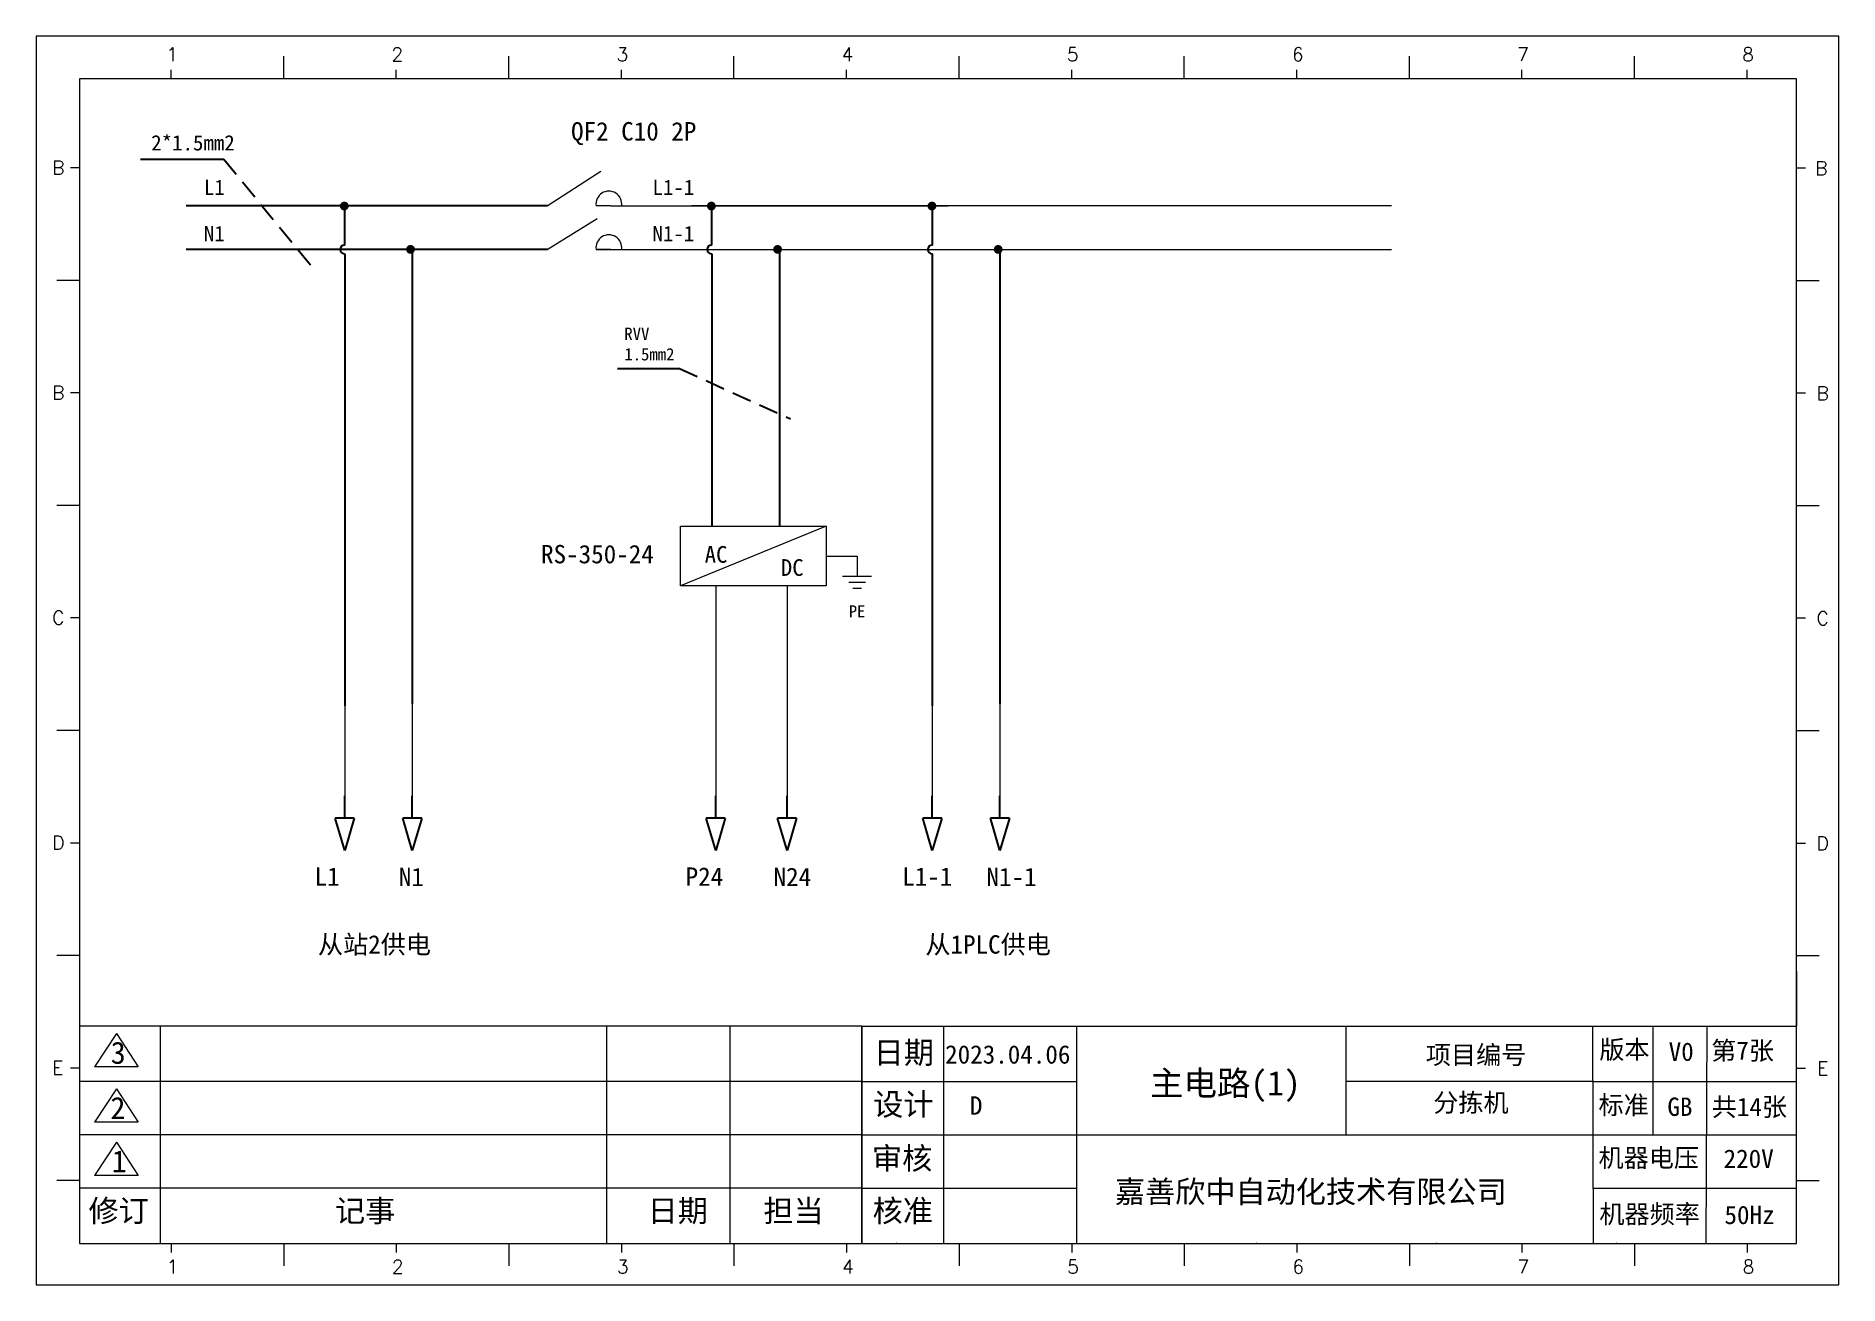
# Model space of a CAD drawing. Header units: millimetres. Extents: x 40430 to 48442, y -3636 to 4180.
# Drawn here: x 43525 to 44113, y 2499 to 2906 of the extents above; entities that cross this region are included whole.
import ezdxf

# ---------------------------------------------------------------- set-up
doc = ezdxf.new("R2010")
doc.units = ezdxf.units.MM
doc.linetypes.add('HIDDEN', pattern=[9.525, 6.35, -3.175])
doc.styles.add('SIMPLEX', font='SIMPLEX')
doc.styles.get("Standard").update_dxf_attribs({"font": ''})
doc.styles.get('Standard').set_extended_font_data('SimSun')

msp = doc.modelspace()

# ---------------------------------------------------------------- texts
at = {"color": 0, "lineweight": 9, "style": 'SIMPLEX'}
for s, height, p in [('1', 4.4, (43567.88, 2897.67)), ('2', 4.4, (43641.22, 2897.67)), ('3', 4.4, (43714.56, 2897.67)), ('4', 4.4, (43787.89, 2897.67)), ('5', 4.4, (43861.23, 2897.67)), ('6', 4.4, (43934.57, 2897.67)), ('7', 4.4, (44007.91, 2897.67)), ('8', 4.4, (44081.24, 2897.67)), ('B', 4.46, (43530.69, 2860.69)), ('B', 4.46, (44105, 2860.54)), ('B', 4.46, (43530.69, 2787.35)), ('B', 4.46, (44105.42, 2787.2)), ('C', 4.46, (43530.69, 2714.01)), ('C', 4.46, (44105.42, 2713.86)), ('D', 4.46, (43530.69, 2640.67)), ('D', 4.46, (44105.42, 2640.53)), ('E', 4.46, (43530.69, 2567.33)), ('E', 4.46, (44105.64, 2567.19)), ('1', 4.4, (43568.01, 2502.54)), ('2', 4.4, (43641.35, 2502.54)), ('3', 4.4, (43714.69, 2502.54)), ('4', 4.4, (43788.03, 2502.54)), ('5', 4.4, (43861.36, 2502.54)), ('6', 4.4, (43934.7, 2502.54)), ('7', 4.4, (44008.04, 2502.54)), ('8', 4.4, (44081.38, 2502.54))]:
    msp.add_text(s, height=height, dxfattribs=at).set_placement(p)
at = {"color": 0, "lineweight": 9, "attachment_point": 1}
for s, insert, char_height, width in [('QF2 C10 2P ', (43699.71, 2877.79), 6, 98.1212), ('L1', (43580.09, 2859.01), 5, 22.3105), ('L1-1', (43726.23, 2859.01), 5, 22.3105), ('N1', (43580.09, 2843.97), 5, 22.3105), ('N1-1', (43726.23, 2843.97), 5, 22.3105), ('RS-350-24', (43689.93, 2739.98), 6, 60.2943), ('AC', (43743.24, 2739.61), 5.445, 21.327), ('DC', (43768.06, 2735.34), 5.445, 21.327), ('PE', (43790.21, 2720.29), 3.92, 15.3554), ('L1', (43616.17, 2634.88), 6, 21.327), ('N1', (43643.6, 2634.79), 6, 21.327), ('P24', (43737.03, 2634.88), 6, 21.327), ('N24', (43765.67, 2634.79), 6, 21.327), ('L1-1', (43807.59, 2634.88), 6, 21.327), ('N1-1', (43835.03, 2634.79), 6, 21.327), ('日期', (43798.26, 2578.13), 7.2, 80.4), ('{\\fSimSun|b0|i0|c134|p2;版本}', (44034.68, 2578.5), 6, 93.9465), ('{\\fSimSun|b0|i0|c134|p2;第7张}', (44071.11, 2578.17), 6, 93.9465), ('3', (43549.74, 2578.07), 7.2, 80.4), ('{\\fSimSun|b0|i0|c134|p2;项目编号}', (43978.16, 2576.77), 6, 93.9465), ('{\\fSimSun|b0|i0|c134|p2;V0}', (44057.26, 2577.83), 6, 93.9465), ('{\\fFangSong_GB2312|b0|i0|c134|p0;设计}', (43798.13, 2561.26), 7.2, 80.4), ('{\\f宋体|b0|i0|c134|p2;标准}', (44034.4, 2560.44), 6, 93.9465), ('{\\fSimSun|b0|i0|c134|p2;共14张}', (44071.29, 2559.83), 6, 93.9465), ('2', (43549.65, 2560.06), 7.2, 80.4), ('{\\f宋体|b0|i0|c134|p2;GB}', (44056.84, 2559.88), 6, 93.9465), ('{\\fFangSong_GB2312|b0|i0|c134|p0;审核}', (43797.73, 2543.65), 7.2, 80.4), ('{\\f宋体|b0|i0|c134|p2;机器电压}', (44034.4, 2543.24), 6, 93.9465), ('1', (43550.08, 2542.66), 7.2, 80.4), ('{\\fSimSun|b0|i0|c134|p2; 220V}', (44071.07, 2542.95), 6, 93.9465), ('修订', (43542.51, 2526.57), 7.2, 80.4), ('记事', (43622.81, 2526.57), 7.2, 80.4), ('日期', (43724.64, 2526.57), 7.2, 80.4), ('担当', (43762.35, 2526.57), 7.2, 80.4), ('{\\fFangSong_GB2312|b0|i0|c134|p0;核准}', (43797.95, 2526.57), 7.2, 80.4), ('{\\f宋体|b0|i0|c134|p2;机器频率}', (44034.68, 2524.9), 6, 93.9465), ('{\\f宋体|b0|i0|c134|p2; 50Hz}', (44071.35, 2524.62), 6, 93.9465)]:
    msp.add_mtext(s, dxfattribs=dict(at, insert=insert, char_height=char_height, width=width))
at = {"color": 1, "lineweight": 9, "insert": (43562.94, 2873.54), "char_height": 5, "width": 22.3105, "attachment_point": 1}
msp.add_mtext('2*1.5mm2', dxfattribs=at)
at = {"color": 1, "ltscale": 0.1, "insert": (43717.06, 2810.79), "char_height": 4, "width": 38.0681, "attachment_point": 1}
msp.add_mtext('{\\fNSimSun|b0|i0|c134|p49;RVV\\P1.5mm2}', dxfattribs=at)
at = {"color": 0, "lineweight": 9, "attachment_point": 1}
for s, insert, char_height in [('从站2供电', (43617.25, 2612.78), 6), ('从1PLC供电', (43815.13, 2612.78), 6), ('\\pi3.862;   主电路(1)', (43868.12, 2568.54), 8)]:
    msp.add_mtext_dynamic_manual_height_columns(s, width=75.0122, gutter_width=12.5, heights=[0], dxfattribs=dict(at, insert=insert, char_height=char_height))
at = {"lineweight": 9, "attachment_point": 1}
for s, insert, char_height, width in [('2023.04.06', (43821.56, 2576.92), 6, 93.9465), ('分拣机', (43980.57, 2561.21), 6, 93.9465), ('{\\fSimSun|b0|i0|c134|p2;D}', (43829.64, 2560.26), 6, 93.9465), ('{\\fSimSun|b1|i0|c134|p34;嘉善欣中自动化技术有限公司}', (43876.86, 2532.79), 7.2, 179.0781)]:
    msp.add_mtext(s, dxfattribs=dict(at, insert=insert, char_height=char_height, width=width))

# ---------------------------------------------------------------- blocks, each defined once
blk = doc.blocks.new('箭头')
for p, q in [((0, -4.56), (0, 0)), ((1.92, -4.56), (-1.92, -4.56)), ((0, -11.17), (-1.92, -4.56)), ((1.92, -4.56), (0, -11.17))]:
    blk.add_line(p, q)

# ---------------------------------------------------------------- hatches: boundary and pattern name
at = {"lineweight": 9}
h = msp.add_hatch(color=0, dxfattribs=at)
edge = h.paths.add_edge_path()
edge.add_arc((43625.84, 2850.43), 1.45, 0, 360)
h = msp.add_hatch(color=0, dxfattribs=at)
edge = h.paths.add_edge_path()
edge.add_arc((43745.41, 2850.43), 1.45, 0, 360)
h = msp.add_hatch(color=0, dxfattribs=at)
edge = h.paths.add_edge_path()
edge.add_arc((43817.27, 2850.43), 1.45, 0, 360)
h = msp.add_hatch(color=0, dxfattribs=at)
edge = h.paths.add_edge_path()
edge.add_arc((43647.41, 2836.3), 1.45, 0, 360)
h = msp.add_hatch(color=0, dxfattribs=at)
edge = h.paths.add_edge_path()
edge.add_arc((43766.99, 2836.3), 1.45, 0, 360)
h = msp.add_hatch(color=0, dxfattribs=at)
edge = h.paths.add_edge_path()
edge.add_arc((43838.84, 2836.3), 1.45, 0, 360)

# ---------------------------------------------------------------- linework, layer by layer
at = {"color": 0, "lineweight": 9}
for p, q in [((43525.43, 2905.84), (43525.43, 2498.79)), ((43606.11, 2891.92), (43606.11, 2899.26)), ((43679.44, 2891.92), (43679.44, 2899.26)), ((43752.78, 2891.92), (43752.78, 2899.26)), ((43826.12, 2891.92), (43826.12, 2899.26)), ((43899.46, 2891.92), (43899.46, 2899.26)), ((43972.8, 2891.92), (43972.8, 2899.26)), ((44046.13, 2891.92), (44046.13, 2899.26)), ((44098.94, 2891.92), (43539.57, 2891.92)), ((43539.57, 2891.92), (43539.57, 2512.31)), ((43569.44, 2891.92), (43569.44, 2894.86)), ((43642.77, 2891.92), (43642.77, 2894.86)), ((43716.11, 2891.92), (43716.11, 2894.86)), ((43789.45, 2891.92), (43789.45, 2894.86)), ((43862.79, 2891.92), (43862.79, 2894.86)), ((43936.13, 2891.92), (43936.13, 2894.86)), ((44009.46, 2891.92), (44009.46, 2894.86)), ((44082.8, 2891.92), (44082.8, 2894.86)), ((44098.94, 2512.31), (44098.94, 2891.92)), ((43539.57, 2862.85), (43536.64, 2862.85)), ((43691.91, 2850.51), (43709.37, 2861.85)), ((44098.94, 2862.85), (44101.87, 2862.85)), ((43712.64, 2850.51), (43707.84, 2850.51)), ((43712.64, 2850.51), (43822.59, 2850.51)), ((43967, 2850.51), (43738.95, 2850.51)), ((43691.91, 2836.28), (43708.24, 2846.33)), ((43707.84, 2836.28), (43967, 2836.28)), ((43712.64, 2836.28), (43707.84, 2836.28)), ((43539.57, 2826.18), (43532.24, 2826.18)), ((44098.94, 2826.18), (44106.27, 2826.18)), ((43539.57, 2789.51), (43536.64, 2789.51)), ((44098.94, 2789.51), (44101.87, 2789.51)), ((43539.57, 2752.84), (43532.24, 2752.84)), ((44098.94, 2752.84), (44106.27, 2752.84)), ((43782.85, 2736.35), (43792.91, 2736.35)), ((43625.96, 2726.66), (43625.96, 2679.44)), ((43648, 2726.66), (43648, 2679.44)), ((43746.82, 2726.66), (43746.82, 2679.44)), ((43770.07, 2726.66), (43770.07, 2679.44)), ((43788.18, 2729.8), (43797.63, 2729.8)), ((43790.2, 2727.83), (43795.61, 2727.83)), ((43791.46, 2725.87), (43794.35, 2725.87)), ((43817.39, 2726.66), (43817.39, 2679.44)), ((43839.43, 2726.66), (43839.43, 2679.44)), ((43539.57, 2716.17), (43536.64, 2716.17)), ((44098.94, 2716.17), (44101.87, 2716.17)), ((43539.57, 2679.5), (43532.24, 2679.5)), ((43625.96, 2679.44), (43625.96, 2651.87)), ((43648, 2679.44), (43648, 2651.87)), ((43746.82, 2679.44), (43746.82, 2651.87)), ((43770.07, 2679.44), (43770.07, 2651.87)), ((43817.39, 2679.44), (43817.39, 2651.87)), ((43839.43, 2679.44), (43839.43, 2651.87)), ((44098.94, 2679.5), (44106.27, 2679.5)), ((43539.57, 2642.83), (43536.64, 2642.83)), ((44098.94, 2642.83), (44101.87, 2642.83)), ((44098.94, 2628.54), (44098.94, 2631.12)), ((43539.57, 2606.17), (43532.24, 2606.17)), ((44098.94, 2606.17), (44106.27, 2606.17)), ((44098.94, 2601.11), (44098.94, 2583.15)), ((43551.63, 2580.74), (43544.52, 2569.9)), ((43551.63, 2580.74), (43558.73, 2569.9)), ((43565.84, 2583.12), (43565.84, 2512.31)), ((43711.23, 2583.12), (43711.23, 2512.31)), ((43751.39, 2583.12), (43751.39, 2512.31)), ((43794.41, 2583.12), (44098.94, 2583.11)), ((43794.41, 2583.12), (43794.41, 2512.32)), ((43794.41, 2583.12), (43794.41, 2512.32)), ((43821.03, 2583.11), (43821.03, 2512.31)), ((43864.34, 2583.11), (43864.34, 2512.31)), ((43952.04, 2583.19), (43952.04, 2547.65)), ((44032.45, 2583.19), (44032.67, 2512.34)), ((44052.12, 2583.07), (44052.08, 2547.69)), ((44069.69, 2583.19), (44069.41, 2512.32)), ((43539.57, 2569.5), (43536.64, 2569.5)), ((43539.57, 2569.5), (43536.64, 2569.5)), ((43558.73, 2569.9), (43544.52, 2569.9)), ((44098.94, 2569.5), (44101.87, 2569.5)), ((43794.41, 2565.12), (43539.57, 2565.11)), ((43551.62, 2562.73), (43544.52, 2551.89)), ((43551.62, 2562.73), (43558.73, 2551.89)), ((43794.41, 2565.12), (43864.34, 2565.11)), ((44032.51, 2565.11), (43952.04, 2565.11)), ((44032.45, 2565.11), (44098.94, 2565.11)), ((43558.73, 2551.89), (43544.52, 2551.89)), ((43794.41, 2547.72), (43539.57, 2547.72)), ((43551.63, 2545.33), (43544.52, 2534.5)), ((43551.63, 2545.33), (43558.73, 2534.5)), ((43794.41, 2547.72), (43864.34, 2547.71)), ((43864.34, 2547.71), (44098.94, 2547.71)), ((43539.57, 2532.83), (43532.24, 2532.83)), ((43558.73, 2534.5), (43544.52, 2534.5)), ((44098.94, 2532.83), (44106.27, 2532.83)), ((43794.41, 2530.32), (43539.57, 2530.32)), ((43794.41, 2530.32), (43864.32, 2530.31)), ((44032.73, 2530.31), (44098.94, 2530.31)), ((43539.57, 2512.31), (44098.94, 2512.31)), ((43569.44, 2512.31), (43569.44, 2509.37)), ((43569.44, 2512.31), (43569.44, 2509.38)), ((43606.11, 2512.31), (43606.11, 2504.97)), ((43642.77, 2512.31), (43642.77, 2509.37)), ((43642.77, 2512.31), (43642.77, 2509.38)), ((43679.44, 2512.31), (43679.44, 2504.97)), ((43716.11, 2512.31), (43716.11, 2509.37)), ((43716.11, 2512.31), (43716.11, 2509.38)), ((43752.78, 2512.31), (43752.78, 2504.97)), ((43789.45, 2512.31), (43789.45, 2509.37)), ((43789.45, 2512.31), (43789.45, 2509.38)), ((43826.12, 2512.31), (43826.12, 2504.97)), ((43862.79, 2512.31), (43862.79, 2509.37)), ((43899.46, 2512.31), (43899.46, 2504.97)), ((43936.13, 2512.31), (43936.13, 2509.37)), ((43972.8, 2512.31), (43972.8, 2504.97)), ((44009.46, 2512.31), (44009.46, 2509.37)), ((44046.13, 2512.31), (44046.13, 2504.97)), ((44082.8, 2512.31), (44082.8, 2509.37))]:
    msp.add_line(p, q, dxfattribs=at)
at = {"color": 3, "lineweight": -2}
msp.add_line((43559.45, 2865.7), (43586.62, 2865.7), dxfattribs=at)
at = {"color": 3, "linetype": 'HIDDEN', "lineweight": -2}
for p, q in [((43586.62, 2865.7), (43615.94, 2829.89)), ((43735.06, 2797.48), (43771.14, 2781.05))]:
    msp.add_line(p, q, dxfattribs=at)
at = {"lineweight": -2}
for p, q in [((43691.91, 2850.51), (43574.31, 2850.51)), ((43691.91, 2836.28), (43574.31, 2836.28))]:
    msp.add_line(p, q, dxfattribs=at)
for p, q in [((43625.91, 2850.51), (43625.91, 2837.73)), ((43745.49, 2850.51), (43745.49, 2837.73)), ((43817.34, 2850.51), (43817.34, 2837.73)), ((43625.96, 2834.83), (43625.96, 2687.5)), ((43648, 2836.28), (43648, 2688.19)), ((43745.53, 2834.83), (43745.53, 2746.05)), ((43767.58, 2836.28), (43767.58, 2746.05)), ((43817.39, 2834.83), (43817.39, 2687.5)), ((43839.43, 2836.28), (43839.43, 2688.19))]:
    msp.add_line(p, q)
at = {"color": 3, "ltscale": 0.1}
msp.add_line((43714.88, 2797.48), (43735.06, 2797.48), dxfattribs=at)
at = {"color": 0, "linetype": 'ByBlock', "lineweight": 9}
for p, q in [((43782.85, 2746.05), (43735.37, 2726.66)), ((43792.91, 2736.35), (43792.91, 2729.8))]:
    msp.add_line(p, q, dxfattribs=at)
at = {"color": 0, "lineweight": 9}
for points in [[(43525.43, 2498.79), (44112.73, 2498.79), (44112.73, 2905.84), (43525.43, 2905.84)], [(43794.41, 2583.12), (43539.57, 2583.12), (43539.57, 2512.31), (43794.41, 2512.31)]]:
    msp.add_lwpolyline(points, close=True, dxfattribs=at)
at = {"color": 0, "linetype": 'ByBlock', "lineweight": 9}
msp.add_lwpolyline([(43735.37, 2746.05), (43782.85, 2746.05), (43782.85, 2726.66), (43735.37, 2726.66)], close=True, dxfattribs=at)
at = {"color": 0, "lineweight": 9}
for centre in [(43712.02, 2851.05), (43712.02, 2836.82)]:
    msp.add_arc(centre, 4.22, 352.59836, 187.40164, dxfattribs=at)
at = {"linetype": 'ByBlock', "lineweight": -2}
for centre in [(43625.91, 2836.28), (43745.49, 2836.28), (43817.34, 2836.28)]:
    msp.add_arc(centre, 1.45, 90, 270, dxfattribs=at)
at = {"color": 0, "lineweight": 9}
for p in [(43805.69, 2512.31), (43864.34, 2512.31), (43922.99, 2512.31), (43981.64, 2512.31), (44040.29, 2512.31)]:
    msp.add_point(p, dxfattribs=at)

# ---------------------------------------------------------------- block references
at = {"color": 0, "lineweight": 9, "xscale": 1.599999999998545, "yscale": 1.599999999999909, "zscale": 1.599999999999909}
for p in [(43625.96, 2658.25), (43648, 2658.25), (43746.82, 2658.25), (43770.07, 2658.25), (43817.39, 2658.25), (43839.43, 2658.25)]:
    msp.add_blockref('箭头', p, dxfattribs=at)

msp.set_redraw_order([(e.dxf.handle, doc.entitydb.next_handle()) for e in msp.query("TEXT MTEXT ATTDEF DIMENSION ARC_DIMENSION")])  # texts and dimensions are drawn at this point

doc.saveas('drawing.dxf')
